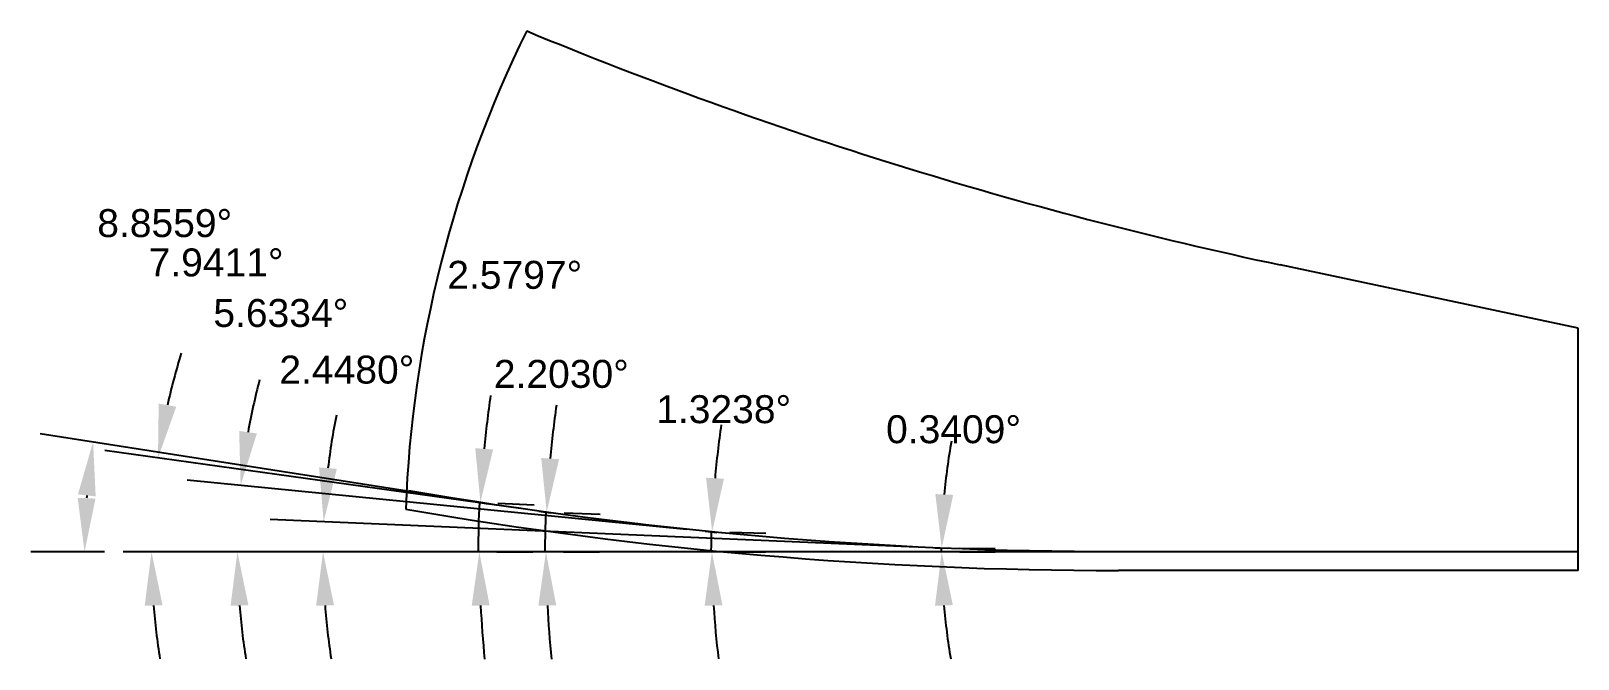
# Model space of a CAD drawing. Header units: inches. Extents: x 90.4 to 145.9, y -21.1 to -7.6.
# Drawn here: x 139.7 to 144.89, y -21.06 to -18.95 of the extents above; entities that cross this region are included whole.
import ezdxf

# ---------------------------------------------------------------- set-up
doc = ezdxf.new("R2010")
doc.units = ezdxf.units.IN
doc.header["$MEASUREMENT"] = 0
doc.header["$PDMODE"] = 35
doc.layers.get('Defpoints').update_dxf_attribs({"color": 10})
doc.layers.add('Dims', color=4, linetype='Continuous')
doc.styles.get("Standard").update_dxf_attribs({"font": 'arial.ttf'})
doc.dimstyles.get("Standard").update_dxf_attribs({"dimtxt": 0.09375, "dimasz": 0.18, "dimexe": 0.18, "dimexo": 0.0625, "dimgap": 0.09, "dimtad": 0, "dimtih": 1, "dimtoh": 1, "dimdec": 4, "dimzin": 0, "dimdsep": 46, "dimtxsty": 'Standard', "dimcen": 0.09, "dimadec": 4, "dimazin": 0, "dimtfac": 1, "dimtdec": 4, "dimtofl": 0, "dimtmove": 0, "dimatfit": 3, "dimfxl": 1, "dimtolj": 1, "dimtzin": 0, "dimarcsym": 0})

msp = doc.modelspace()

# ---------------------------------------------------------------- blocks, each defined once
blk = doc.blocks.new('*D127')
at = {"layer": 'Defpoints', "color": 0, "transparency": 16777216}
for p in [(140.6778, -20.6632), (140.0068, -20.697), (142.7326, -20.6834), (142.7726, -20.6851), (144.89, -20.697)]:
    blk.add_point(p, dxfattribs=at)
at = {"layer": 'Dims', "color": 0, "lineweight": -2, "transparency": 16777216}
blk.add_line((142.6701, -20.6807), (140.4999, -20.588), dxfattribs=at)
for start, end in [(168.8574, 173.2047), (184.3473, 188.6947)]:
    blk.add_arc((143.0504, -20.697), 2.3729, start, end, dxfattribs=at)
at = {"layer": 'Dims', "color": 0, "transparency": 16777216}
for points in [[(140.7241, -20.4186), (140.6643, -20.4138), (140.6797, -20.5956)], [(140.6544, -20.878), (140.7144, -20.8757), (140.6776, -20.697)]]:
    blk.add_solid(points, dxfattribs=at)
at = {"layer": 'Dims', "color": 0, "transparency": 16777216, "insert": (140.7575, -20.0863), "char_height": 0.09375, "attachment_point": 5}
blk.add_mtext('\\A1;2.4480°', dxfattribs=at)
blk = doc.blocks.new('*D128')
at = {"layer": 'Defpoints', "color": 0, "transparency": 16777216}
for p in [(140.3913, -20.6225), (141.9597, -20.6277), (141.9997, -20.6316), (140.0068, -20.697), (144.89, -20.697)]:
    blk.add_point(p, dxfattribs=at)
at = {"layer": 'Dims', "color": 0, "lineweight": -2, "transparency": 16777216}
blk.add_line((141.8975, -20.6216), (140.2219, -20.4563), dxfattribs=at)
for start, end in [(165.2866, 169.8266), (184.54, 189.08)]:
    blk.add_arc((142.6623, -20.697), 2.2722, start, end, dxfattribs=at)
at = {"layer": 'Dims', "color": 0, "transparency": 16777216}
for points in [[(140.4555, -20.2998), (140.3961, -20.2915), (140.401, -20.4739)], [(140.3672, -20.878), (140.4272, -20.8757), (140.3901, -20.697)]]:
    blk.add_solid(points, dxfattribs=at)
at = {"layer": 'Dims', "color": 0, "transparency": 16777216, "insert": (140.5358, -19.8964), "char_height": 0.09375, "attachment_point": 5}
blk.add_mtext('\\A1;5.6334°', dxfattribs=at)
blk = doc.blocks.new('*D129')
at = {"layer": 'Defpoints', "color": 0, "transparency": 16777216}
for p in [(141.4024, -20.5605), (140.1042, -20.5918), (141.4424, -20.5661), (140.0068, -20.697), (144.89, -20.697)]:
    blk.add_point(p, dxfattribs=at)
at = {"layer": 'Dims', "color": 0, "lineweight": -2, "transparency": 16777216}
blk.add_line((141.3405, -20.5519), (139.9454, -20.3573), dxfattribs=at)
for start, end in [(163.0051, 167.532), (184.5269, 189.0538)]:
    blk.add_arc((142.3806, -20.697), 2.2788, start, end, dxfattribs=at)
at = {"layer": 'Dims', "color": 0, "transparency": 16777216}
for points in [[(140.185, -20.2103), (140.126, -20.1997), (140.1236, -20.3822)], [(140.0789, -20.878), (140.1389, -20.8757), (140.1018, -20.697)]]:
    blk.add_solid(points, dxfattribs=at)
at = {"layer": 'Dims', "color": 0, "transparency": 16777216, "insert": (140.3186, -19.7268), "char_height": 0.09375, "attachment_point": 5}
blk.add_mtext('\\A1;7.9411°', dxfattribs=at)
blk = doc.blocks.new('*D130')
at = {"layer": 'Defpoints', "color": 0, "transparency": 16777216}
for p in [(142.7526, -20.6843), (142.7526, -20.697), (142.754, -20.6928), (144.89, -20.697)]:
    blk.add_point(p, dxfattribs=at)
at = {"layer": 'Dims', "color": 0, "lineweight": -2, "transparency": 16777216}
for p, q in [((142.8151, -20.6847), (142.9341, -20.6854)), ((142.8151, -20.697), (142.934, -20.697))]:
    blk.add_line(p, q, dxfattribs=at)
for start, end in [(169.9994, 174.8293), (184.8298, 189.6597)]:
    blk.add_arc((144.89, -20.697), 2.136, start, end, dxfattribs=at)
at = {"layer": 'Dims', "color": 0, "transparency": 16777216}
for points in [[(142.7927, -20.5059), (142.7328, -20.5031), (142.7541, -20.6843)], [(142.7316, -20.8781), (142.7916, -20.8756), (142.754, -20.697)]]:
    blk.add_solid(points, dxfattribs=at)
at = {"layer": 'Dims', "color": 0, "transparency": 16777216, "insert": (142.7939, -20.2863), "char_height": 0.09375, "attachment_point": 5}
blk.add_mtext('\\A1;0.3409°', dxfattribs=at)
blk = doc.blocks.new('*D131')
at = {"layer": 'Defpoints', "color": 0, "transparency": 16777216}
for p in [(141.9805, -20.6298), (141.9797, -20.697), (141.9829, -20.6746), (144.89, -20.697)]:
    blk.add_point(p, dxfattribs=at)
at = {"layer": 'Dims', "color": 0, "lineweight": -2, "transparency": 16777216}
for p, q in [((142.043, -20.6312), (142.1635, -20.634)), ((142.0422, -20.697), (142.1628, -20.697))]:
    blk.add_line(p, q, dxfattribs=at)
for start, end in [(171.5801, 175.1281), (183.548, 187.0961)]:
    blk.add_arc((144.89, -20.697), 2.9072, start, end, dxfattribs=at)
at = {"layer": 'Dims', "color": 0, "transparency": 16777216}
for points in [[(142.0232, -20.4517), (141.9633, -20.4485), (141.9836, -20.6298)], [(141.9584, -20.8778), (142.0183, -20.876), (141.9828, -20.697)]]:
    blk.add_solid(points, dxfattribs=at)
at = {"layer": 'Dims', "color": 0, "transparency": 16777216, "insert": (142.0223, -20.2191), "char_height": 0.09375, "attachment_point": 5}
blk.add_mtext('\\A1;1.3238°', dxfattribs=at)
blk = doc.blocks.new('*D132')
at = {"layer": 'Defpoints', "color": 0, "transparency": 16777216}
for p in [(141.4249, -20.5637), (141.426, -20.6526), (141.4224, -20.697), (144.89, -20.697)]:
    blk.add_point(p, dxfattribs=at)
at = {"layer": 'Dims', "color": 0, "lineweight": -2, "transparency": 16777216}
for p, q in [((141.4874, -20.5661), (141.6082, -20.5708)), ((141.4849, -20.697), (141.6057, -20.697))]:
    blk.add_line(p, q, dxfattribs=at)
for start, end in [(171.8423, 174.8197), (182.9774, 185.9548)]:
    blk.add_arc((144.89, -20.697), 3.4642, start, end, dxfattribs=at)
at = {"layer": 'Dims', "color": 0, "transparency": 16777216}
for points in [[(141.4698, -20.3861), (141.4099, -20.3823), (141.4283, -20.5638)], [(141.4004, -20.8777), (141.4604, -20.8762), (141.4257, -20.697)]]:
    blk.add_solid(points, dxfattribs=at)
at = {"layer": 'Dims', "color": 0, "transparency": 16777216, "insert": (141.4774, -20.1007), "char_height": 0.09375, "attachment_point": 5}
blk.add_mtext('\\A1;2.2030°', dxfattribs=at)
blk = doc.blocks.new('*D180')
at = {"layer": 'Defpoints', "color": 0, "transparency": 16777216}
for p in [(141.1724, -20.5262), (141.232, -20.5355), (139.8804, -20.5738), (140.0068, -20.697), (144.89, -20.697)]:
    blk.add_point(p, dxfattribs=at)
at = {"layer": 'Dims', "color": 0, "lineweight": -2, "transparency": 16777216}
for p, q in [((141.1106, -20.5165), (139.7278, -20.3011)), ((139.9443, -20.697), (139.6972, -20.697))]:
    blk.add_line(p, q, dxfattribs=at)
blk.add_arc((142.2688, -20.697), 2.3916, 175.4573, 175.6868, dxfattribs=at)
at = {"layer": 'Dims', "color": 0, "transparency": 16777216}
for points in [[(139.8549, -20.5041), (139.9145, -20.5111), (139.9057, -20.3288)], [(139.9139, -20.5183), (139.854, -20.516), (139.8772, -20.697)]]:
    blk.add_solid(points, dxfattribs=at)
at = {"layer": 'Dims', "color": 0, "transparency": 16777216, "insert": (140.1462, -19.595), "char_height": 0.09375, "attachment_point": 5}
blk.add_mtext('\\A1;8.8559°', dxfattribs=at)
blk = doc.blocks.new('*D179')
at = {"layer": 'Defpoints', "color": 0, "transparency": 16777216}
for p in [(141.2022, -20.5308), (141.2026, -20.6417), (141.1985, -20.697), (144.89, -20.697)]:
    blk.add_point(p, dxfattribs=at)
at = {"layer": 'Dims', "color": 0, "lineweight": -2, "transparency": 16777216}
for p, q in [((141.2646, -20.5337), (141.3858, -20.5391)), ((141.261, -20.697), (141.3822, -20.697))]:
    blk.add_line(p, q, dxfattribs=at)
for start, end in [(171.8265, 174.6234), (182.7969, 185.5938)]:
    blk.add_arc((144.89, -20.697), 3.6878, start, end, dxfattribs=at)
at = {"layer": 'Dims', "color": 0, "transparency": 16777216}
for points in [[(141.2484, -20.3535), (141.1885, -20.3494), (141.2059, -20.531)], [(141.1766, -20.8777), (141.2366, -20.8762), (141.2022, -20.697)]]:
    blk.add_solid(points, dxfattribs=at)
at = {"layer": 'Dims', "color": 0, "transparency": 16777216, "insert": (141.321, -19.7685), "char_height": 0.09375, "attachment_point": 5}
blk.add_mtext('\\A1;2.5797°', dxfattribs=at)

# ---------------------------------------------------------------- dimensions: what is measured, and where the dimension line sits
at = {"layer": 'Dims'}
for base, line1, line2, picture, middle in [((139.88036499, -20.57383014), ((144.88998316, -20.69699649), (140.00684625, -20.69699649)), ((141.17238111, -20.52616265), (141.23202325, -20.53545537)), '*D180', (140.1461943, -19.59502237)), ((140.1042105, -20.5917547), ((144.8899832, -20.6969965), (140.0068462, -20.6969965)), ((141.4423558, -20.5661207), (141.4023558, -20.560541)), '*D129', (140.3186042, -19.726846)), ((140.3912888, -20.6225403), ((144.8899832, -20.6969965), (140.0068462, -20.6969965)), ((141.9997417, -20.631642), (141.9597417, -20.6276964)), '*D128', (140.5357849, -19.8963903)), ((140.6777933, -20.6632038), ((144.8899832, -20.6969965), (140.0068462, -20.6969965)), ((142.7725836, -20.6851181), (142.7325836, -20.683408)), '*D127', (140.7574902, -20.0862799))]:
    dim = msp.add_angular_dim_2l(base=base, line1=line1, line2=line2, dimstyle='Standard', dxfattribs=at)
    dim.commit()
    dim.dimension.update_dxf_attribs({"geometry": picture, "text_midpoint": middle, "dimtype": 162})
for base, center, p1, p2, picture, middle in [((141.202619, -20.641651), (144.889983, -20.696996), (141.202199, -20.530842), (141.198458, -20.696996), '*D179', (141.320997, -19.768526)), ((141.4260181, -20.6525988), (144.8899832, -20.6969965), (141.4249186, -20.5637029), (141.4223558, -20.6969965), '*D132', (141.4774379, -20.1007081)), ((141.982868, -20.674606), (144.889983, -20.696996), (141.980519, -20.62976), (141.979742, -20.696996), '*D131', (142.02233, -20.219101)), ((142.754036, -20.69276), (144.889983, -20.696996), (142.752621, -20.684279), (142.752584, -20.696996), '*D130', (142.793894, -20.286266))]:
    dim = msp.add_angular_dim_3p(base=base, center=center, p1=p1, p2=p2, dimstyle='Standard', dxfattribs=at)
    dim.commit()
    dim.dimension.update_dxf_attribs({"geometry": picture, "text_midpoint": middle, "dimtype": 165})

# ---------------------------------------------------------------- linework, layer by layer
for p, q in [((144.88998, -19.947), (143.88998, -19.73444)), ((144.88998, -20.697), (144.88998, -19.947)), ((144.88998, -20.7595), (144.88998, -20.697)), ((144.88998, -20.7595), (143.34788, -20.7595))]:
    msp.add_line(p, q)
at = {"color": 1}
for p, q in [((141.17238, -20.52616), (141.23202, -20.53546)), ((143.34788, -20.697), (140.00685, -20.697))]:
    msp.add_line(p, q, dxfattribs=at)
msp.add_lwpolyline([(144.88998, -20.697), (143.34788, -20.697, -0.0429655), (140.96578, -20.49192)], format="xyb")
for centre, radius, start, end in [((144.88998, -20.697), 3.9375, 153.65848, 177.9115), ((146.9047, -5.5513), 14.5, 247.523693, 258), ((143.34788, -6.7595), 14, 260.159083, 270)]:
    msp.add_arc(centre, radius, start, end)
msp.add_arc((144.88998, -20.697), 3.69153, 177.42026, 180, dxfattribs=at)
at = {"layer": 'Defpoints', "color": 1}
for p, q in [((141.40236, -20.56054), (141.44236, -20.56612)), ((141.95974, -20.6277), (141.99974, -20.63164)), ((142.73258, -20.68341), (142.77258, -20.68512))]:
    msp.add_line(p, q, dxfattribs=at)
for radius, start in [(3.46763, 177.79704), (2.91024, 178.67616), (2.1374, 179.65909)]:
    msp.add_arc((144.88998, -20.697), radius, start, 180, dxfattribs=at)

msp.set_redraw_order([(e.dxf.handle, doc.entitydb.next_handle()) for e in msp.query("TEXT MTEXT ATTDEF DIMENSION ARC_DIMENSION")])  # texts and dimensions are drawn at this point

doc.saveas('drawing.dxf')
